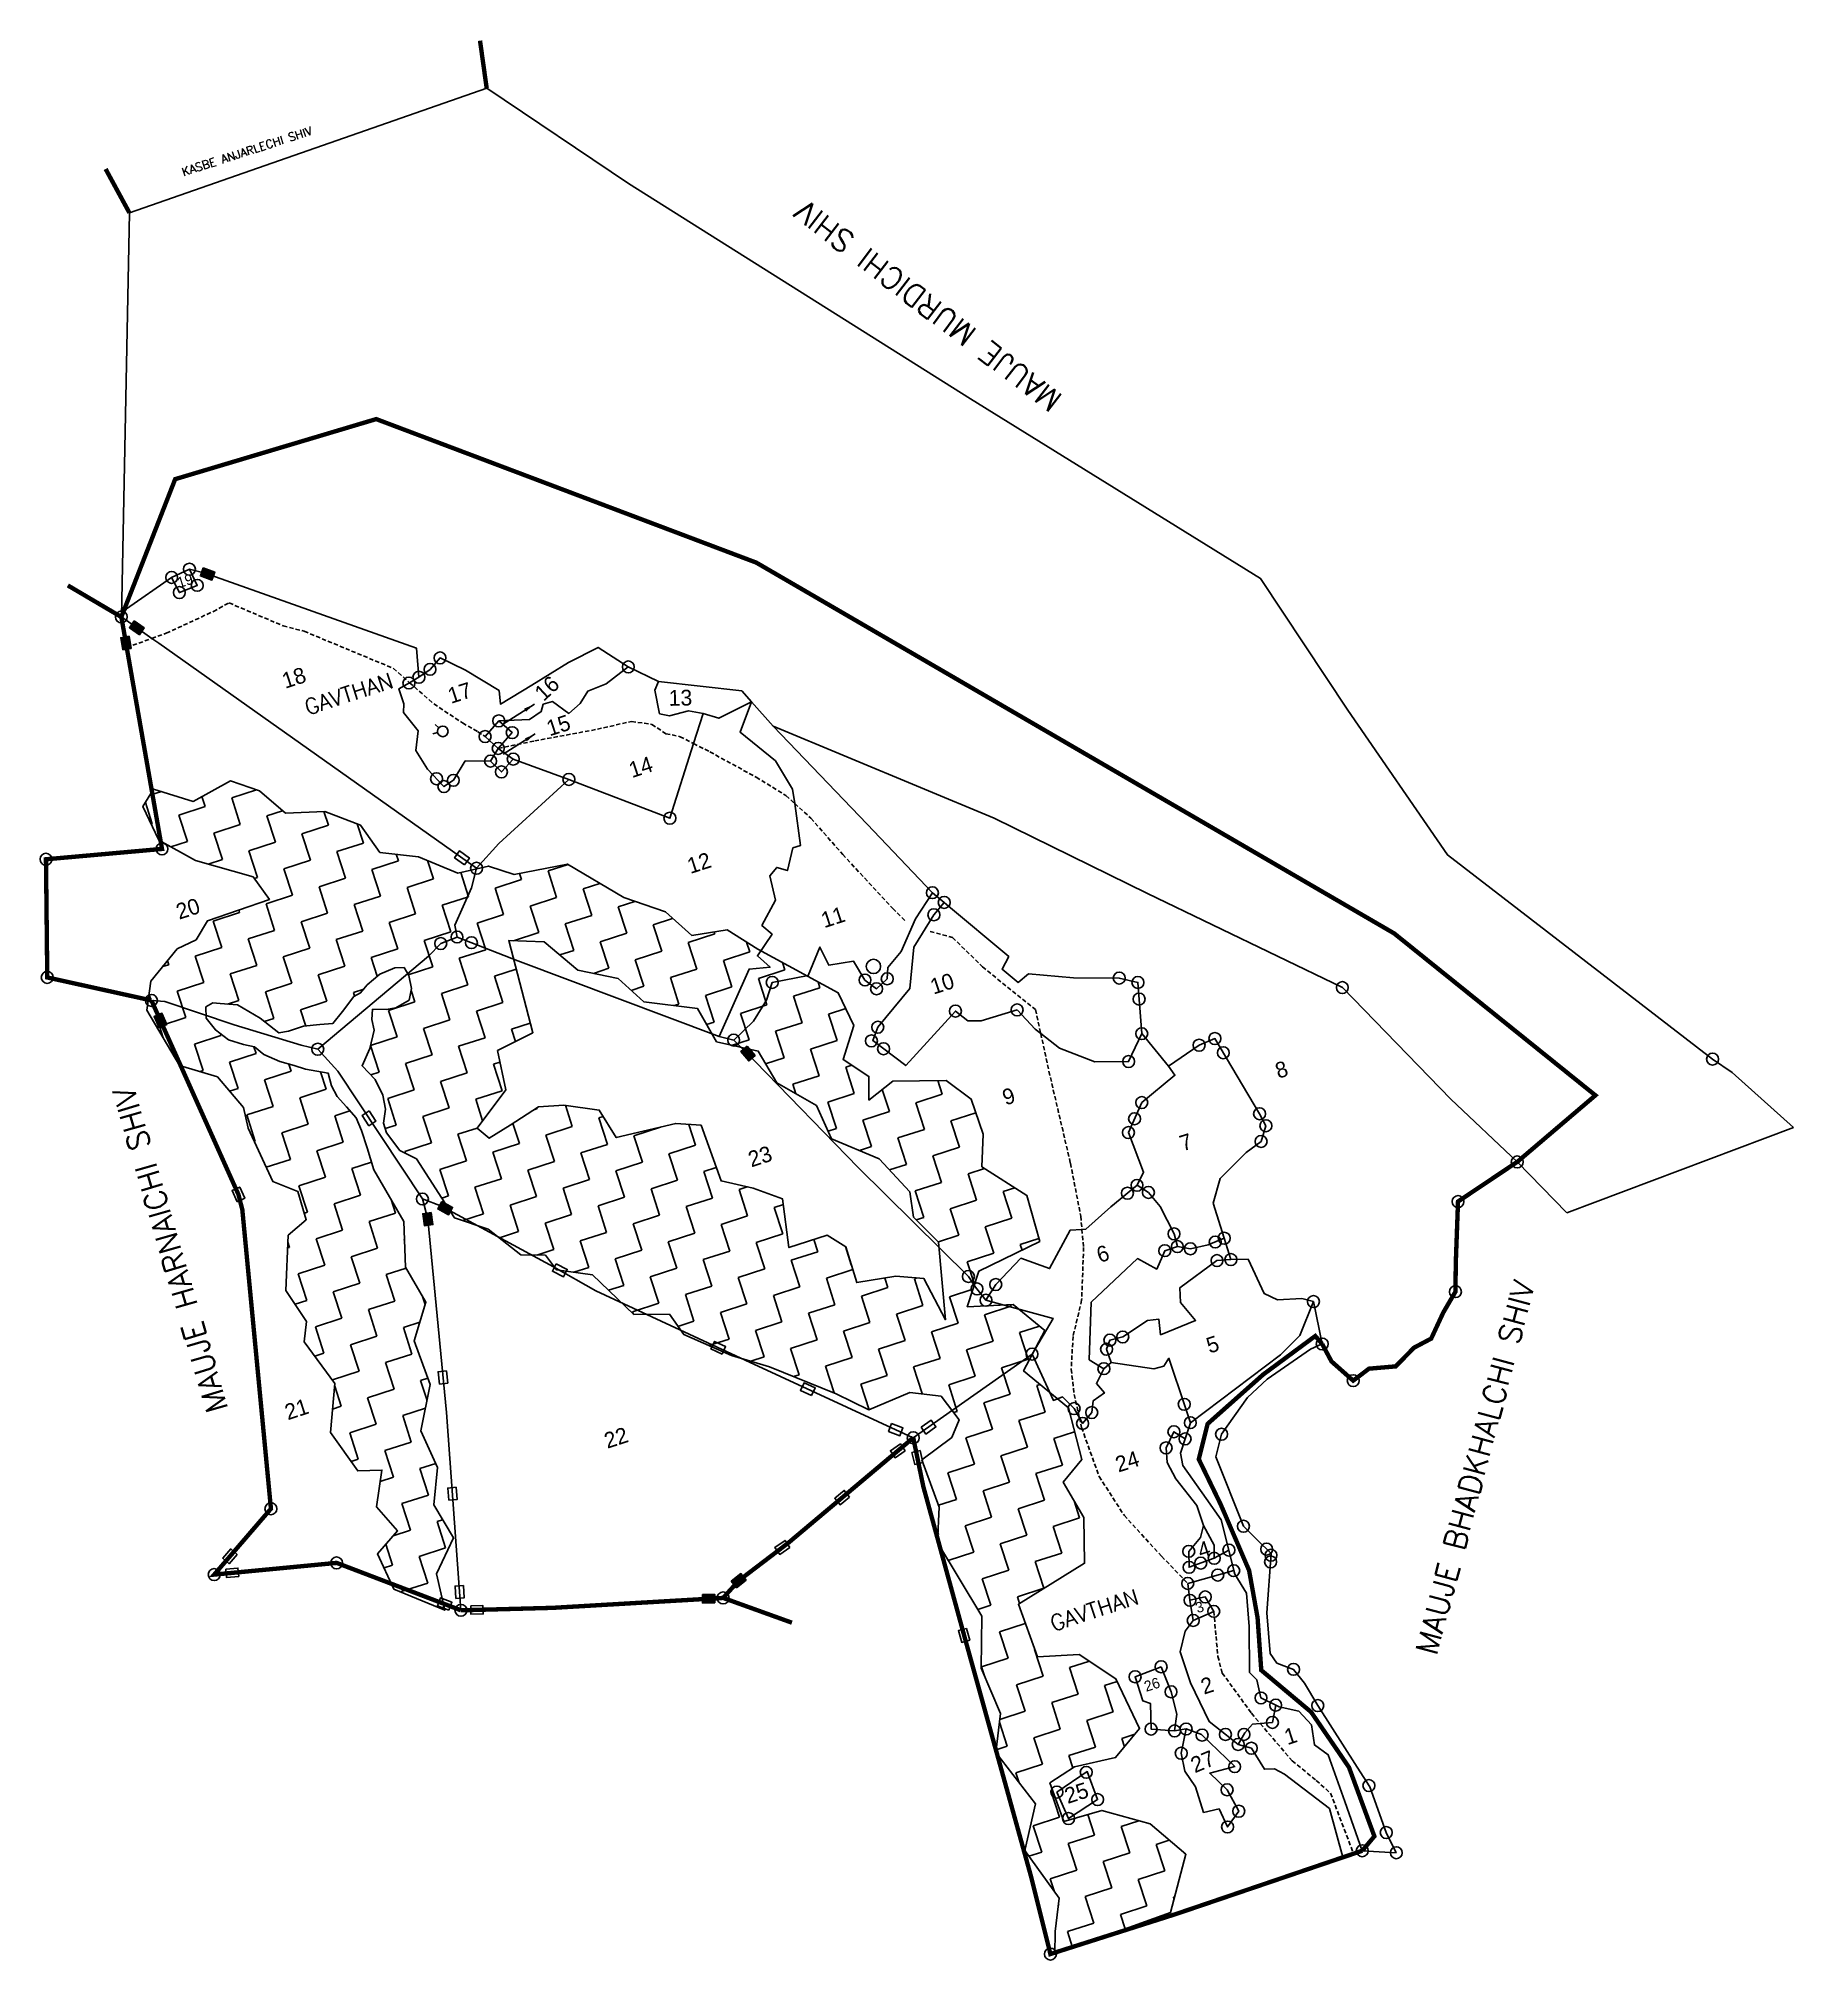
# Model space of a CAD drawing. Header units: metres. Extents: x 297825 to 299879, y 1972043 to 1974294.
import ezdxf

# ---------------------------------------------------------------- set-up
doc = ezdxf.new("R2010")
doc.units = ezdxf.units.M
for name, pattern in [('DASHDOT', [1, 0.5, -0.25, 0, -0.25]), ('DASHED', [0.75, 0.5, -0.25]), ('DIVIDE', [1.25, 0.5, -0.25, 0, -0.25, 0, -0.25])]:
    doc.linetypes.add(name, pattern=pattern)
for name, color, linetype in [('LINE_FOOTPATH', 1, 'DASHED'), ('OFF', 1, 'Continuous'), ('POLY_HATCH', 12, 'Continuous'), ('POLY_PARCEL', 6, 'Continuous'), ('POLY_WATER', 4, 'Continuous'), ('SYM_ARROW', 1, 'Continuous'), ('SYM_STONE', 1, 'Continuous'), ('SYM_WELL', 1, 'Continuous'), ('TEXT_MAPIN', 7, 'Continuous'), ('TEXT_MAPOUT', 7, 'Continuous'), ('TEXT_PARCEL', 7, 'Continuous'), ('V_BOUND_LINE', 7, 'Continuous'), ('V_BOUND_STREAM_LINE', 7, 'DASHDOT'), ('V_DIVIDE_LINE', 7, 'DIVIDE')]:
    doc.layers.add(name, color=color, linetype=linetype)
doc.styles.get("Standard").update_dxf_attribs({"font": 'simplex.shx'})
doc.styles.add('TEXT_MAP', font='')
doc.styles.get('TEXT_MAP').set_extended_font_data('Kruti Dev 050')
doc.dimstyles.get("Standard").update_dxf_attribs({"dimtxt": 0.18, "dimasz": 0.18, "dimexe": 0.18, "dimexo": 0.0625, "dimgap": 0.09, "dimtad": 0, "dimtih": 1, "dimtoh": 1, "dimdec": 4, "dimzin": 0, "dimdsep": 46, "dimtxsty": 'Standard', "dimcen": 0.09, "dimadec": 0, "dimazin": 0, "dimtfac": 1, "dimtdec": 4, "dimtofl": 0, "dimtmove": 0, "dimatfit": 3, "dimfxl": 1, "dimtolj": 1, "dimtzin": 0, "dimarcsym": 0})

msp = doc.modelspace()

# ---------------------------------------------------------------- texts
at = {"layer": 'TEXT_MAPIN', "ltscale": 10}
for p in [(298140.3, 1973501.5), (299013, 1972429.2)]:
    msp.add_text('GAVTHAN', height=18.47, rotation=17.9616, dxfattribs=at).set_placement(p)
at = {"layer": 'TEXT_MAPOUT', "ltscale": 10}
for s, height, rotation, p in [('KASBE ANJARLECHI SHIV', 9.75, 17.9616, (297994.8, 1974132.7)), ('MAUJE MURDICHI SHIV', 25.653, 142.5175, (299025.1, 1973875.3)), ('MAUJE HARNAICHI SHIV', 25.653, 106.318, (298047.1, 1972690.2)), ('MAUJE BHADKHALCHI SHIV', 25.653, 75.1435, (299461.3, 1972400.3))]:
    msp.add_text(s, height=height, rotation=rotation, dxfattribs=at).set_placement(p)
at = {"layer": 'TEXT_PARCEL', "style": 'TEXT_MAP'}
for s, height, rotation, p in [('19', 12.31, 17.9616, (297989.8, 1973650.5)), ('18', 18.47, 17.9616, (298113.9, 1973532.7)), ('17', 18.47, 17.9616, (298307.9, 1973515)), ('16', 18.47, 42.9629, (298416.4, 1973517.3)), ('13', 18.47, 1.2735, (298563, 1973512.7)), ('15', 18.47, 17.9616, (298423.4, 1973477)), ('14', 18.47, 17.9616, (298519.8, 1973428.2)), ('12', 18.47, 17.9616, (298588.1, 1973315.9)), ('20', 18.47, 17.9616, (297989.8, 1973262.4)), ('11', 18.47, 17.9616, (298744.8, 1973252.5)), ('10', 18.47, 17.9616, (298872.6, 1973174.7)), ('8', 18.5, 17.9616, (299276.3, 1973076.2)), ('9', 18.5, 17.9616, (298957, 1973044.9)), ('23', 18.47, 17.9616, (298659.4, 1972972.5)), ('7', 18.5, 17.9616, (299164.4, 1972991.2)), ('6', 18.5, 17.9616, (299067.2, 1972860.6)), ('5', 18.5, 17.9616, (299195.7, 1972754.5)), ('21', 18.47, 17.9616, (298117, 1972676.6)), ('22', 18.47, 17.9616, (298490.9, 1972643.2)), ('24', 18.47, 17.9616, (299089.2, 1972615.4)), ('3', 12.3, 17.9616, (299181.7, 1972450.7)), ('26', 12.31, 17.9616, (299121.6, 1972358.7)), ('2', 18.5, 17.9616, (299189.2, 1972355.4)), ('1', 18.5, 17.9616, (299286.9, 1972296.3)), ('27', 18.47, 22.7219, (299178.6, 1972263.4)), ('25', 18.47, 17.9616, (299029.8, 1972227.5))]:
    msp.add_text(s, height=height, rotation=rotation, dxfattribs=at).set_placement(p)
at = {"layer": 'TEXT_PARCEL', "ltscale": 10, "style": 'TEXT_MAP'}
msp.add_text('4', height=18.5, rotation=17.9616, dxfattribs=at).set_placement((299185.5, 1972514.5))

# ---------------------------------------------------------------- blocks, each defined once
blk = doc.blocks.new('STONE')
blk.add_circle((0, 0), 0.851)
blk = doc.blocks.new('STONESQUAREFILLED')
blk.add_hatch(color=256).paths.add_polyline_path([(0.7, -0.48), (0.7, 0.48), (-0.7, 0.48), (-0.7, -0.48)])
blk.add_lwpolyline([(-0.7, 0.48), (0.7, 0.48), (0.7, -0.48), (-0.7, -0.48)], close=True)
blk = doc.blocks.new('STONESQUARE')
blk.add_lwpolyline([(-0.7, 0.48), (0.7, 0.48), (0.7, -0.48), (-0.7, -0.48)], close=True)
blk = doc.blocks.new('MOTWELL')
for points in [[(-1.54, 2.96), (-0.8, 1.55)], [(1.54, 2.96), (0.8, 1.55)]]:
    blk.add_lwpolyline(points)
blk.add_circle((0, 0), 1.74)
blk = doc.blocks.new('PAKKAWELL')
blk.add_circle((0, 0), 1.81)
blk = doc.blocks.new('TEXTARROW')
blk.add_leader([(0.04, -0.01), (8.68, -0.01)], dimstyle='Standard', override={"dimtxt": 2.5, "dimasz": 2.5, "dimexe": 1.25, "dimexo": 0.625, "dimgap": 0.625, "dimtad": 1, "dimtih": 0, "dimtoh": 0, "dimzin": 8, "dimcen": 2.5, "dimtofl": 1})

# ---------------------------------------------------------------- hatches: boundary and pattern name
at = {"layer": 'POLY_HATCH'}
h = msp.add_hatch(dxfattribs=at)
h.set_pattern_fill('ZIGZAG', color=256, scale=10.261352, angle=17.9616, style=0)
h.set_pattern_definition([(17.9616, (298118.884, 1971611.678), (20.94503, 41.0389), [32.5798, -32.5798]), (107.9616, (298149.876, 1971621.724), (-41.0389, 20.94503), [32.5798, -32.5798])])
h.paths.add_polyline_path([(298473.4, 1972846.8), (298521.9, 1972800.5), (298563.5, 1972800.9), (298580.3, 1972776.9), (298636.4, 1972752.6), (298680.8, 1972739.2), (298758.9, 1972707.4), (298796.9, 1972688.7), (298845, 1972709.2), (298881.6, 1972704.7), (298902.7, 1972677.2), (298894, 1972656.4), (298859.1, 1972630.4), (298879.5, 1972575), (298877.4, 1972533.4), (298929.1, 1972447.3), (298928.3, 1972386.6), (298951.2, 1972333.6), (298945.7, 1972287.6), (298992.1, 1972227.6), (298979.6, 1972172.9), (299019.7, 1972117.2), (299015.2, 1972078.2), (299014.7, 1972051.9), (299150.1, 1972100.7), (299168.2, 1972168.6), (299126.4, 1972204.1), (299069.8, 1972220), (299025.4, 1972207.2), (299008.9, 1972252.1), (299037.7, 1972270.9), (299085.9, 1972281.8), (299113.8, 1972316), (299086.1, 1972374), (299043.3, 1972402.6), (298994.3, 1972399.8), (298972, 1972461.2), (299049.6, 1972509.2), (299048.6, 1972562.8), (299024.6, 1972604), (299046.2, 1972630.6), (299030.7, 1972691), (298978.2, 1972734.4), (299003, 1972781.6), (298966.1, 1972812.1), (298912.2, 1972809.4), (298925.6, 1972851.3), (298997, 1972885.9), (298981.9, 1972939.8), (298929.4, 1972973.4), (298930.9, 1973011.5), (298916.7, 1973052.6), (298887.7, 1973074.2), (298825, 1973073.5), (298797, 1973051.4), (298797, 1973079.1), (298766.9, 1973098.8), (298779.3, 1973138.7), (298761.2, 1973177), (298666.9, 1973228.1), (298631, 1973250.8), (298589.9, 1973244), (298558.9, 1973271.5), (298510.1, 1973288.4), (298444.3, 1973327.5), (298382, 1973315.4), (298351.8, 1973325.3), (298316.1, 1973317), (298269.8, 1973336.2), (298224.8, 1973341.3), (298202.2, 1973373.2), (298160.3, 1973389), (298114.3, 1973387.1), (298083.8, 1973413.2), (298049.7, 1973425), (298006, 1973401), (297959.7, 1973415.4), (297947.4, 1973395.1), (297966, 1973355.4), (298008.9, 1973331.7), (298076.3, 1973312.7), (298095.5, 1973286.3), (298022.8, 1973261.1), (298009.6, 1973238.8), (297987.6, 1973228.4), (297956.5, 1973190.6), (297952.1, 1973156.5), (297990.1, 1973092), (298034.5, 1973078.6), (298064.9, 1973042.8), (298070.4, 1973018.4), (298099.6, 1972956), (298128.8, 1972944.2), (298138.6, 1972911.4), (298117.5, 1972893.2), (298114.8, 1972828.6), (298138.8, 1972792.3), (298135.9, 1972768.4), (298172.1, 1972719.7), (298167, 1972662.5), (298198.8, 1972617.3), (298227.1, 1972618.3), (298220.6, 1972575.3), (298245.2, 1972547.4), (298222.1, 1972520.3), (298241.1, 1972479.1), (298300.7, 1972454.3), (298290.9, 1972496.9), (298310.7, 1972539.2), (298287.7, 1972577.5), (298292.2, 1972621.5), (298272.7, 1972664.1), (298283.7, 1972718.3), (298264.7, 1972769.4), (298278.6, 1972814.7), (298254.7, 1972855.9), (298252.9, 1972909.3), (298217.7, 1972969.8), (298209.8, 1972995.3), (298203.2, 1973015.9), (298196.9, 1973030.4), (298185.7, 1973043.3), (298174.6, 1973055.4), (298168.1, 1973068.2), (298164.2, 1973082.7), (298137.6, 1973087.4), (298124.3, 1973091.7), (298107.8, 1973096.6), (298088.7, 1973104.6), (298077.9, 1973113.6), (298065.2, 1973116.6), (298047.7, 1973121.9), (298032.2, 1973133.4), (298021.5, 1973147.2), (298021.1, 1973160.4), (298029, 1973165.3), (298037.9, 1973164.3), (298058, 1973162.9), (298084.4, 1973147.1), (298106.5, 1973129.9), (298117.6, 1973132), (298135.4, 1973137.7), (298154.3, 1973139.9), (298169.7, 1973141), (298180.9, 1973154.9), (298194.1, 1973172.5), (298202.2, 1973176.7), (298210, 1973186.3), (298224.8, 1973198.9), (298242.1, 1973206.1), (298253, 1973206.5), (298258.4, 1973197.3), (298261.8, 1973181.9), (298259.1, 1973168.4), (298243.2, 1973159.3), (298232, 1973157.3), (298216.2, 1973157.6), (298215.4, 1973145.6), (298217.9, 1973133.1), (298213, 1973111.8), (298203.8, 1973091.6), (298219.3, 1973075.4), (298228.3, 1973057.1), (298231.3, 1973040.8), (298228.8, 1973024.2), (298232.5, 1973012.9), (298248.1, 1972992.3), (298267.5, 1972982.6), (298311.9, 1972913.7), (298351.4, 1972900.4), (298389.8, 1972870.3), (298418.5, 1972869.9), (298431.4, 1972852.8)])
h.paths.add_polyline_path([(298624, 1972956.8), (298600.7, 1973021.9), (298571, 1973024.1), (298501.4, 1973007.5), (298481.4, 1973039.6), (298440.2, 1973045.5), (298410.5, 1973043.3), (298377.2, 1973022.1), (298352.6, 1973006.7), (298338.4, 1973018.4), (298372, 1973063.4), (298362.4, 1973109.3), (298403.8, 1973130.1), (298375.5, 1973238.1), (298416.8, 1973236.6), (298456.5, 1973203.5), (298503.5, 1973193.6), (298533.8, 1973166.3), (298596.5, 1973158.5), (298618.7, 1973119.7), (298667.5, 1973108.8), (298689.2, 1973071.4), (298735.7, 1973044.9), (298753.4, 1973006.2), (298809.2, 1972982.7), (298844.8, 1972943.9), (298849.3, 1972914.2), (298878.7, 1972885.2), (298886.7, 1972794.3), (298861.4, 1972842.5), (298828.6, 1972845.2), (298782.8, 1972837.7), (298770, 1972879.6), (298748.4, 1972893.3), (298703.5, 1972878.8), (298696.1, 1972935.7), (298661.6, 1972948.2)], flags=16)

# ---------------------------------------------------------------- linework, layer by layer
at = {"layer": 'LINE_FOOTPATH', "ltscale": 10}
for points in [[(297957.9, 1973591.7), (297974.6, 1973597.7), (298029.8, 1973623.3), (298048.2, 1973633.3), (298111.5, 1973606.5), (298136.2, 1973600), (298240.5, 1973556.6), (298259.5, 1973539.9)], [(297928.4, 1973581.1), (297957.9, 1973591.7)], [(298259.5, 1973539.9), (298287.9, 1973515), (298321.4, 1973492.8), (298339.5, 1973482.5), (298347.8, 1973476.9)], [(298363.3, 1973463), (298405.9, 1973471.7), (298479.3, 1973485.4), (298519.2, 1973494.6), (298543, 1973491), (298559.4, 1973480.2), (298576.1, 1973476.7), (298591.8, 1973468.7)], [(298591.8, 1973468.7), (298611, 1973458.9), (298665.2, 1973429.2), (298700, 1973407.8), (298710.2, 1973398.5)], [(298710.2, 1973398.5), (298729.2, 1973381.3), (298766.4, 1973338.8), (298824.9, 1973275.7), (298840.2, 1973260.4)], [(298868.8, 1973248.7), (298894.9, 1973241.8), (298930.2, 1973207.2), (298992.1, 1973157.3), (298998.2, 1973129.3)], [(298998.2, 1973129.3), (299007.8, 1973085.2), (299033, 1972977.4), (299045, 1972915.5), (299046.4, 1972900)], [(299046.4, 1972900), (299048.4, 1972879), (299046.1, 1972817.2), (299036, 1972774.8), (299033.9, 1972736.5), (299037.4, 1972706.9), (299043.5, 1972679.4)], [(299043.5, 1972679.4), (299046, 1972668), (299066.5, 1972610.9), (299095.8, 1972565.4), (299139.7, 1972517.4), (299170.3, 1972485.7)], [(299200.7, 1972453), (299203.4, 1972423.7), (299205.6, 1972400.1), (299210.7, 1972380.8), (299244.9, 1972333.7), (299255.2, 1972321.6)], [(299255.2, 1972321.6), (299292.5, 1972278), (299320.6, 1972255.1), (299337.4, 1972240), (299364.3, 1972169.3)]]:
    msp.add_lwpolyline(points, dxfattribs=at)
at = {"layer": 'OFF'}
for points in [[(297922.1, 1973616.8), (297931.5, 1974089.9)], [(299614.1, 1972919.5), (299879.3, 1973019.1)], [(299327.6, 1972765.9), (299317.4, 1972815.5)], [(299414.4, 1972170.5), (299374.5, 1972172.8)]]:
    msp.add_lwpolyline(points, dxfattribs=at)
at = {"layer": 'OFF', "ltscale": 10}
for points in [[(298380.8, 1973450.4), (298445.9, 1973426.7)], [(298622, 1973125.9), (298638.8, 1973121.5)]]:
    msp.add_lwpolyline(points, dxfattribs=at)
at = {"layer": 'POLY_HATCH'}
for points in [[(298217.7, 1972969.8), (298252.9, 1972909.3), (298254.7, 1972855.9), (298278.6, 1972814.7), (298264.7, 1972769.4), (298283.7, 1972718.3), (298272.7, 1972664.1), (298292.2, 1972621.5), (298287.7, 1972577.5), (298310.7, 1972539.2), (298290.9, 1972496.9), (298300.7, 1972454.3), (298241.1, 1972479.1), (298222.1, 1972520.3), (298245.2, 1972547.4), (298220.6, 1972575.3), (298227.1, 1972618.3), (298198.8, 1972617.3), (298167, 1972662.5), (298172.1, 1972719.7), (298135.9, 1972768.4), (298138.8, 1972792.3), (298114.8, 1972828.6), (298117.5, 1972893.2), (298138.6, 1972911.4), (298128.8, 1972944.2), (298099.6, 1972956), (298070.4, 1973018.4), (298064.9, 1973042.8), (298034.5, 1973078.6), (297990.1, 1973092), (297952.1, 1973156.5), (297956.5, 1973190.6), (297987.6, 1973228.4), (298009.6, 1973238.8), (298022.8, 1973261.1), (298095.5, 1973286.3), (298076.3, 1973312.7), (298008.9, 1973331.7), (297966, 1973355.4), (297947.4, 1973395.1), (297959.7, 1973415.4), (298006, 1973401), (298049.7, 1973425), (298083.8, 1973413.2), (298114.3, 1973387.1), (298160.3, 1973389), (298202.2, 1973373.2), (298224.8, 1973341.3), (298269.8, 1973336.2), (298316.1, 1973317), (298351.8, 1973325.3), (298382, 1973315.4), (298444.3, 1973327.5), (298510.1, 1973288.4), (298558.9, 1973271.5), (298589.9, 1973244), (298631, 1973250.8), (298666.9, 1973228.1), (298761.2, 1973177), (298779.3, 1973138.7), (298766.9, 1973098.8), (298797, 1973079.1), (298797, 1973051.4), (298825, 1973073.5), (298887.7, 1973074.2), (298916.7, 1973052.6), (298930.9, 1973011.5), (298929.4, 1972973.4), (298981.9, 1972939.8), (298997, 1972885.9), (298925.6, 1972851.3), (298912.2, 1972809.4), (298966.1, 1972812.1), (299003, 1972781.6), (298978.2, 1972734.4), (299030.7, 1972691), (299046.2, 1972630.6), (299024.6, 1972604), (299048.6, 1972562.8), (299049.6, 1972509.2), (298972, 1972461.2), (298994.3, 1972399.8), (299043.3, 1972402.6), (299086.1, 1972374), (299113.8, 1972316), (299085.9, 1972281.8), (299037.7, 1972270.9), (299008.9, 1972252.1), (299025.4, 1972207.2), (299069.8, 1972220), (299126.4, 1972204.1), (299168.2, 1972168.6), (299150.1, 1972100.7), (299014.7, 1972051.9), (299015.2, 1972078.2), (299019.7, 1972117.2), (298979.6, 1972172.9), (298992.1, 1972227.6), (298945.7, 1972287.6), (298951.2, 1972333.6), (298928.3, 1972386.6), (298929.1, 1972447.3), (298877.4, 1972533.4), (298879.5, 1972575), (298859.1, 1972630.4), (298894, 1972656.4), (298902.7, 1972677.2), (298881.6, 1972704.7), (298845, 1972709.2), (298796.9, 1972688.7), (298758.9, 1972707.4), (298680.8, 1972739.2), (298636.4, 1972752.6), (298580.3, 1972776.9), (298563.5, 1972800.9), (298521.9, 1972800.5), (298473.4, 1972846.8), (298431.4, 1972852.8), (298418.5, 1972869.9), (298389.8, 1972870.3), (298351.4, 1972900.4), (298311.9, 1972913.7), (298267.5, 1972982.6), (298248.1, 1972992.3)], [(298228.8, 1973024.2), (298231.3, 1973040.8), (298228.3, 1973057.1), (298219.3, 1973075.4), (298203.8, 1973091.6), (298213, 1973111.8), (298217.9, 1973133.1), (298215.4, 1973145.6), (298216.2, 1973157.6), (298232, 1973157.3), (298243.2, 1973159.3), (298259.1, 1973168.4), (298261.8, 1973181.9), (298258.4, 1973197.3), (298253, 1973206.5), (298242.1, 1973206.1), (298224.8, 1973198.9), (298210, 1973186.3), (298202.2, 1973176.7), (298194.1, 1973172.5), (298180.9, 1973154.9), (298169.7, 1973141), (298154.3, 1973139.9), (298135.4, 1973137.7), (298117.6, 1973132), (298106.5, 1973129.9), (298084.4, 1973147.1), (298058, 1973162.9), (298037.9, 1973164.3), (298029, 1973165.3), (298021.1, 1973160.4), (298021.5, 1973147.2), (298032.2, 1973133.4), (298047.7, 1973121.9), (298065.2, 1973116.6), (298077.9, 1973113.6), (298088.7, 1973104.6), (298107.8, 1973096.6), (298124.3, 1973091.7), (298137.6, 1973087.4), (298164.2, 1973082.7), (298168.1, 1973068.2), (298174.6, 1973055.4), (298185.7, 1973043.3), (298196.9, 1973030.4), (298203.2, 1973015.9), (298209.8, 1972995.3), (298217.7, 1972969.8)], [(298228.8, 1973024.2), (298232.5, 1973012.9), (298248.1, 1972992.3)]]:
    msp.add_lwpolyline(points, dxfattribs=at)
msp.add_lwpolyline([(298377.2, 1973022.1), (298352.6, 1973006.7), (298338.4, 1973018.4), (298372, 1973063.4), (298362.4, 1973109.3), (298403.8, 1973130.1), (298375.5, 1973238.1), (298416.8, 1973236.6), (298456.5, 1973203.5), (298503.5, 1973193.6), (298533.8, 1973166.3), (298596.5, 1973158.5), (298618.7, 1973119.7), (298667.5, 1973108.8), (298689.2, 1973071.4), (298735.7, 1973044.9), (298753.4, 1973006.2), (298809.2, 1972982.7), (298844.8, 1972943.9), (298849.3, 1972914.2), (298878.7, 1972885.2), (298886.7, 1972794.3), (298861.4, 1972842.5), (298828.6, 1972845.2), (298782.8, 1972837.7), (298770, 1972879.6), (298748.4, 1972893.3), (298703.5, 1972878.8), (298696.1, 1972935.7), (298661.6, 1972948.2), (298624, 1972956.8), (298600.7, 1973021.9), (298571, 1973024.1), (298501.4, 1973007.5), (298481.4, 1973039.6), (298440.2, 1973045.5), (298410.5, 1973043.3)], close=True, dxfattribs=at)
at = {"layer": 'POLY_PARCEL'}
for points in [[(297981, 1973663.1), (297990, 1973645.4), (298010.9, 1973653.8), (298001.8, 1973672.7)], [(297922.1, 1973616.8), (297957.9, 1973591.7)], [(297957.9, 1973591.7), (297966.1, 1973586), (298244.3, 1973389.2), (298337.8, 1973322.7)], [(298515.5, 1973558.3), (298489.5, 1973538.5), (298468.1, 1973530), (298459, 1973515.5), (298445.7, 1973503.9), (298426.8, 1973517.7), (298416, 1973514.7), (298413.3, 1973506), (298399.8, 1973496.9), (298363.9, 1973495.2)], [(298259.5, 1973539.9), (298246.9, 1973532.7), (298252.6, 1973515.1), (298252.5, 1973505.1), (298269.5, 1973483.4), (298266.7, 1973460.5), (298280.3, 1973438.7), (298299.7, 1973418.3), (298310.7, 1973425.6), (298324.6, 1973448.4), (298354.3, 1973448.1)], [(298270.4, 1973546.3), (298259.5, 1973539.9)], [(298550.9, 1973541.1), (298546.7, 1973531.2), (298552, 1973503.6), (298563.5, 1973501.1), (298586.1, 1973506.8), (298603, 1973503.9)], [(298603, 1973503.9), (298621.3, 1973498.3), (298659.7, 1973517.6)], [(298710.2, 1973398.5), (298707.8, 1973415.1), (298687.7, 1973448.4), (298646.3, 1973481.9), (298659.7, 1973517.6)], [(298347.8, 1973476.9), (298363.9, 1973495.2)], [(298363.9, 1973495.2), (298379.6, 1973481.4), (298363.3, 1973463)], [(298591.8, 1973468.7), (298603, 1973503.9)], [(298871.4, 1973294.1), (298795, 1973374.4), (298685, 1973489.1)], [(298363.3, 1973463), (298347.8, 1973476.9)], [(298445.9, 1973426.7), (298564.1, 1973381.3), (298591.8, 1973468.7)], [(298363.3, 1973463), (298354.3, 1973448.1)], [(298354.3, 1973448.1), (298367, 1973435.4), (298380.8, 1973450.4)], [(298380.8, 1973450.4), (298363.3, 1973463)], [(298337.8, 1973322.7), (298364, 1973351.7), (298445.9, 1973426.7)], [(298622, 1973125.9), (298656.8, 1973204.7), (298681.5, 1973206.9), (298666.6, 1973220), (298683.8, 1973245.5), (298671.8, 1973255.7), (298687.6, 1973285.3), (298681.2, 1973314), (298689.3, 1973323.7), (298701.7, 1973320), (298708.2, 1973346.5), (298717.2, 1973349.4), (298710.2, 1973398.5)], [(298337.8, 1973322.7), (298332, 1973299.8), (298312.4, 1973256.1), (298315, 1973242.2)], [(298871.4, 1973294.1), (298851.6, 1973263.5), (298834.8, 1973225.1), (298819.3, 1973206.5), (298818.6, 1973193.3), (298806.1, 1973181.6), (298792.5, 1973191.9), (298779.2, 1973213.9), (298750.1, 1973209.4), (298739.8, 1973230.4), (298725.9, 1973197.2), (298683.9, 1973189.1), (298677.4, 1973168.2), (298662, 1973143.7), (298638.8, 1973121.5)], [(298885.2, 1973282.7), (298871.4, 1973294.1)], [(298970.6, 1973156.9), (298928.4, 1973144), (298912.9, 1973144.3), (298898.4, 1973155.5), (298840.3, 1973091.8), (298801.5, 1973121.1), (298807.4, 1973136.6), (298845, 1973181.8), (298849.6, 1973230.5), (298873.1, 1973268.2), (298885.2, 1973282.7)], [(299116.4, 1973129.1), (299112, 1973189), (299090.1, 1973194.2), (299036.5, 1973194.4), (298983.8, 1973199.2), (298971.6, 1973189.1), (298953, 1973204.5), (298960.8, 1973219.4), (298888, 1973280.4), (298885.2, 1973282.7)], [(298315, 1973242.2), (298295.9, 1973234.6), (298281.6, 1973219.7), (298152, 1973110.9)], [(298315, 1973242.2), (298386, 1973214.5), (298622, 1973125.9)], [(298152, 1973110.9), (298132.6, 1973115.5), (298054.3, 1973139.4), (297973.1, 1973166.8), (297957.3, 1973168)], [(298970.6, 1973156.9), (298991.7, 1973134.3), (298998.2, 1973129.3)], [(298998.2, 1973129.3), (299020.3, 1973112.2), (299061.5, 1973096), (299101.1, 1973096.5), (299116.4, 1973129.1)], [(299116.4, 1973129.1), (299147.9, 1973091.1)], [(298152, 1973110.9), (298175.3, 1973085.4), (298274.5, 1972935.6)], [(298638.8, 1973121.5), (298663.8, 1973096.6), (298784.6, 1972972.3), (298913.5, 1972844.9), (298922, 1972832.3), (298934.1, 1972817.1)], [(299147.9, 1973091.1), (299183.6, 1973115.6), (299202, 1973123.4), (299254.4, 1973035.4), (299261.7, 1973021.3), (299256.1, 1973002.9), (299238.7, 1972990.2), (299208.2, 1972959.7), (299200.2, 1972930.6), (299212.9, 1972889.7)], [(299110.9, 1972951.6), (299118.6, 1972967.1), (299100.9, 1973013.3), (299116.4, 1973048.4), (299155.3, 1973080.4), (299147.9, 1973091.1)], [(299046.4, 1972900), (299050.8, 1972900.3), (299080.4, 1972926.4), (299110.9, 1972951.6)], [(299110.9, 1972951.6), (299124.2, 1972943.3), (299137.8, 1972926.7), (299154.2, 1972894.8), (299158.1, 1972879.9)], [(298274.5, 1972935.6), (298296.7, 1972927.3), (298428.1, 1972856.2), (298477.5, 1972828.2), (298652.2, 1972746.9), (298849, 1972656.1)], [(298274.5, 1972935.6), (298280.8, 1972912), (298302.6, 1972685.6), (298319.6, 1972454.2)], [(298934.1, 1972817.1), (298945.5, 1972835.5), (298974.8, 1972866.2), (299008.5, 1972854.2), (299032.6, 1972899.1), (299046.4, 1972900)], [(299158.1, 1972879.9), (299173.4, 1972877.3), (299194.3, 1972881.8), (299212.9, 1972889.7)], [(299212.9, 1972889.7), (299220.7, 1972864.7)], [(299158.1, 1972879.9), (299143.4, 1972875.1), (299133.9, 1972853.6), (299111.6, 1972865.9), (299057.1, 1972814.8), (299054.8, 1972747.5), (299072.1, 1972737)], [(299220.7, 1972864.7), (299204.5, 1972863.5), (299161.1, 1972831.8), (299161.7, 1972814.3), (299179.4, 1972793.5), (299138.5, 1972776.7), (299136.5, 1972794.9), (299123.1, 1972793.5), (299094.2, 1972774.1), (299079.2, 1972770.4), (299075.3, 1972759.7), (299080.6, 1972744.3)], [(299220.7, 1972864.7), (299240.8, 1972865.3), (299259.6, 1972824.8), (299275.2, 1972817.5), (299303.9, 1972819.1), (299317.4, 1972815.5)], [(298988, 1972754), (299012.6, 1972795.9), (298934.1, 1972817.1)], [(298849, 1972656.1), (298909.3, 1972698.7), (298988, 1972754)], [(299043.5, 1972679.4), (299037.2, 1972690.3), (299023.6, 1972703.9), (299013.1, 1972699.8), (298988, 1972754)], [(299080.6, 1972744.3), (299130.5, 1972736.9), (299142.1, 1972740.1), (299148.3, 1972749.2), (299167.1, 1972692.2), (299173.3, 1972673.8)], [(299072.1, 1972737), (299063.3, 1972719.5), (299072.7, 1972708.6), (299059.7, 1972699.5), (299057.9, 1972685.7), (299047.2, 1972672.9), (299043.5, 1972679.4)], [(299072.1, 1972737), (299080.6, 1972744.3)], [(299167.1, 1972654.8), (299154.1, 1972663.2), (299144.9, 1972644.3), (299146, 1972627), (299156.4, 1972607.9), (299180.9, 1972577), (299188.7, 1972553.6)], [(299188.7, 1972553.6), (299185.3, 1972539.5), (299171.4, 1972523.2), (299171.9, 1972504.5), (299201.2, 1972515.1)], [(299201.2, 1972515.1), (299201.2, 1972530.5), (299188.7, 1972553.6)], [(299201.2, 1972515.1), (299218.4, 1972524.7)], [(299224.1, 1972500.6), (299170.3, 1972485.7)], [(299170.3, 1972485.7), (299172.9, 1972465.9)], [(299172.9, 1972465.9), (299190.8, 1972469.9), (299200.7, 1972453)], [(299176.7, 1972442.3), (299172.9, 1972465.9)], [(299200.7, 1972453), (299176.7, 1972442.3)], [(299176.7, 1972442.3), (299167.2, 1972429.8), (299161.2, 1972405.5), (299173.5, 1972369.3), (299195.3, 1972323.9), (299215.5, 1972308.1), (299229.3, 1972297.2)], [(299139.1, 1972388.1), (299108.7, 1972376.4), (299117.8, 1972348.1), (299126.8, 1972345.1), (299127.3, 1972315.2), (299154.9, 1972313)], [(299154.9, 1972313), (299157.6, 1972332.7), (299150.7, 1972358.8), (299139.1, 1972388.1)], [(299255.2, 1972321.6), (299269.4, 1972323), (299273.2, 1972343.2)], [(299229.3, 1972297.2), (299237.1, 1972310.7), (299246.2, 1972320.8), (299255.2, 1972321.6)], [(299168.4, 1972315.3), (299154.9, 1972313)], [(299229.3, 1972297.2), (299244.7, 1972292.8), (299260, 1972268.2), (299272, 1972268.6), (299283.7, 1972262.4), (299336.3, 1972222.2), (299351.8, 1972165.1)]]:
    msp.add_lwpolyline(points, dxfattribs=at)
for points in [[(299168.4, 1972315.3), (299186.5, 1972308.8), (299225.2, 1972271.2), (299196.1, 1972263.5), (299216.3, 1972244.1), (299230, 1972219.1), (299216.8, 1972200.6), (299207, 1972221.7), (299188.8, 1972217.6), (299179.5, 1972247.5), (299166.8, 1972265.8), (299162.6, 1972286.9)], [(299017.1, 1972241.5), (299030.7, 1972210.5), (299064.8, 1972232.7), (299052.7, 1972265.4)]]:
    msp.add_lwpolyline(points, close=True, dxfattribs=at)
at = {"layer": 'POLY_WATER'}
for points in [[(297931.5, 1974089.9), (298349.7, 1974235.7), (298515.6, 1974124.3), (298916.1, 1973872.2), (299255.5, 1973662), (299357.6, 1973507.6), (299474.2, 1973338.4), (299784.6, 1973099.3), (299807.4, 1973083.8), (299879.3, 1973019.1)], [(297981, 1973663.1), (298001.8, 1973672.7)], [(298001.8, 1973672.7), (298020.4, 1973668), (298267.6, 1973580.2), (298270.4, 1973546.3)], [(297922.1, 1973616.8), (297928.3, 1973626.3), (297981, 1973663.1)], [(298270.4, 1973546.3), (298283.4, 1973555.5), (298295.1, 1973568.9), (298325.1, 1973554.4), (298364.3, 1973530.6), (298365.8, 1973514.8), (298402.7, 1973536.9), (298445.5, 1973563.7), (298480.1, 1973581.1), (298515.5, 1973558.3)], [(298515.5, 1973558.3), (298550.9, 1973541.1)], [(298550.9, 1973541.1), (298648.2, 1973530.5), (298659.7, 1973517.6)], [(298659.7, 1973517.6), (298685, 1973489.1)], [(299555.9, 1972979), (299478.2, 1973052.6), (299351.2, 1973183), (299123.2, 1973293.2), (298943.6, 1973381.4), (298685, 1973489.1)], [(299614.1, 1972919.5), (299555.9, 1972979)], [(299173.3, 1972673.8), (299278.7, 1972753.1), (299301.6, 1972776), (299317.4, 1972815.5)], [(299327.6, 1972765.9), (299314.1, 1972759.8), (299263.1, 1972724.8), (299240.1, 1972703.2), (299209.9, 1972660.3), (299203.1, 1972634), (299235.5, 1972552.6), (299251.6, 1972536.7), (299267.9, 1972520.5), (299262.8, 1972451.4), (299266.6, 1972403.7), (299274.7, 1972392.5), (299294.1, 1972385.1), (299306.9, 1972369), (299322.5, 1972342.7), (299368.7, 1972270.5), (299383.2, 1972247.7), (299402.6, 1972194.1), (299414.4, 1972170.5)], [(299167.1, 1972654.8), (299173.3, 1972673.8)], [(299218.4, 1972524.7), (299209.3, 1972560), (299192, 1972584.9), (299164.6, 1972623.7), (299161.8, 1972638.2), (299167.1, 1972654.8)], [(299224.1, 1972500.6), (299218.4, 1972524.7)], [(299273.2, 1972343.2), (299256, 1972351.6), (299251, 1972372.8), (299242.4, 1972381.6), (299242, 1972435.2), (299239, 1972474.2), (299225.2, 1972496.4), (299224.1, 1972500.6)], [(299374.5, 1972172.8), (299354.3, 1972230.6), (299334.5, 1972285.1), (299318.5, 1972296.7), (299315, 1972320.1), (299300.1, 1972336.3), (299277.2, 1972341.3), (299273.2, 1972343.2)]]:
    msp.add_lwpolyline(points, dxfattribs=at)
at = {"layer": 'V_BOUND_LINE', "const_width": 5.13}
for points in [[(297922.1, 1973616.8), (297928.4, 1973581.1)], [(297928.4, 1973581.1), (297969.7, 1973345.3), (297833.9, 1973333.2), (297835.4, 1973194.9), (297957.3, 1973168)], [(297957.3, 1973168), (298059.1, 1972941), (298063.7, 1972923.1), (298097.2, 1972573.1), (298030.8, 1972496), (298174.1, 1972509.7), (298319.6, 1972454.2)], [(299327.6, 1972765.9), (299338.5, 1972745.5), (299363.9, 1972723), (299382.4, 1972737), (299413.7, 1972739.7), (299435, 1972761.5), (299455.2, 1972772.2), (299469.4, 1972802.8), (299483.6, 1972827.1), (299484, 1972861.2), (299486.6, 1972932.6), (299555.9, 1972979)], [(298319.6, 1972454.2), (298427.3, 1972457.1), (298626.5, 1972468.7), (298644.7, 1972488.9), (298702.5, 1972532.9), (298849, 1972656.1)], [(298849, 1972656.1), (298860.7, 1972599.3), (298909.2, 1972422.4), (298987.2, 1972141.4), (299009.5, 1972051.9), (299157.6, 1972099.1), (299351.8, 1972165.1)], [(299351.8, 1972165.1), (299364.3, 1972169.3)], [(299364.3, 1972169.3), (299374.5, 1972172.8)]]:
    msp.add_lwpolyline(points, dxfattribs=at)
at = {"layer": 'V_BOUND_STREAM_LINE', "ltscale": 10, "const_width": 5.13}
for points in [[(299555.9, 1972979), (299647.4, 1973056.9), (299411.9, 1973246.4), (298665.3, 1973680.4), (298220.4, 1973848.4), (297985.1, 1973778.1), (297922.1, 1973616.8)], [(299327.6, 1972765.9), (299319.5, 1972775.2), (299258.5, 1972730.1), (299193.5, 1972672.4), (299183.2, 1972631), (299208.8, 1972578.2), (299242.1, 1972500.8), (299252, 1972445.5), (299256.3, 1972384.1), (299314.7, 1972335.1), (299359, 1972270.4), (299388.7, 1972189.7), (299374.5, 1972172.8)]]:
    msp.add_lwpolyline(points, dxfattribs=at)
at = {"layer": 'V_DIVIDE_LINE', "ltscale": 10, "const_width": 5.13}
for points in [[(298349.7, 1974235.7), (298341.9, 1974291.3)], [(297931.5, 1974089.9), (297903.7, 1974141.1)], [(297922.1, 1973616.8), (297859.5, 1973653.7)], [(298626.5, 1972468.7), (298707, 1972439.7)]]:
    msp.add_lwpolyline(points, dxfattribs=at)

# ---------------------------------------------------------------- block references
at = {"layer": 'SYM_ARROW', "xscale": 5.130676103393364, "yscale": 5.130676103393364, "zscale": 5.130676103393364, "rotation": 212.3163804232415}
for p in [(298405.7, 1973514.7), (298406.6, 1973479.9)]:
    msp.add_blockref('TEXTARROW', p, dxfattribs=at)
at = {"layer": 'SYM_STONE'}
for name, p, xscale, yscale, zscale, rotation in [('STONE', (297981, 1973663.1), 8.209081765429383, 8.209081765429383, 8.209081765429383, 17.96158719682625), ('STONE', (298001.8, 1973672.7), 8.209081765429383, 8.209081765429383, 8.209081765429383, 17.96158719682625), ('STONESQUAREFILLED', (298023, 1973667.1), 10.26135220678673, 10.26135220678673, 10.26135220678673, 340.4340003889972), ('STONE', (297990, 1973645.4), 8.209081765429383, 8.209081765429383, 8.209081765429383, 17.96158719682625), ('STONE', (298010.9, 1973653.8), 8.209081765429383, 8.209081765429383, 8.209081765429383, 17.96158719682625), ('STONE', (297922.1, 1973616.8), 8.209081765429383, 8.209081765429383, 8.209081765429383, 17.96158719682625), ('STONESQUAREFILLED', (297940.2, 1973604.1), 10.26135220678673, 10.26135220678673, 10.26135220678673, 324.9655531482407), ('STONESQUAREFILLED', (297927.5, 1973586.3), 10.26135220678673, 10.26135220678673, 10.26135220678673, 279.9435182246761), ('STONE', (298515.5, 1973558.3), 8.209081765429383, 8.209081765429383, 8.209081765429383, 17.96158719682625), ('STONE', (298445.9, 1973426.7), 8.209081765429383, 8.209081765429383, 8.209081765429383, 17.96158719682625), ('STONE', (298564.1, 1973381.3), 8.209081765429383, 8.209081765429383, 8.209081765429383, 17.96158719682625), ('STONE', (297969.7, 1973345.3), 8.209081765429383, 8.209081765429383, 8.209081765429383, 17.96158719682625), ('STONE', (297833.9, 1973333.2), 8.209081765429383, 8.209081765429383, 8.209081765429383, 17.96158719682625), ('STONE', (298871.4, 1973294.1), 8.209081765429383, 8.209081765429383, 8.209081765429383, 17.96158719682625), ('STONE', (298885.2, 1973282.7), 8.209081765429383, 8.209081765429383, 8.209081765429383, 17.96158719682625), ('STONE', (298873.1, 1973268.2), 8.209081765429383, 8.209081765429383, 8.209081765429383, 17.96158719682625), ('STONE', (297835.4, 1973194.9), 8.209081765429383, 8.209081765429383, 8.209081765429383, 17.96158719682625), ('STONE', (299090.1, 1973194.2), 8.209081765429383, 8.209081765429383, 8.209081765429383, 17.96158719682625), ('STONE', (299112, 1973189), 8.209081765429383, 8.209081765429383, 8.209081765429383, 17.96158719682625), ('STONE', (297957.3, 1973168), 8.209081765429383, 8.209081765429383, 8.209081765429383, 17.96158719682625), ('STONE', (299113.4, 1973169.6), 8.209081765429383, 8.209081765429383, 8.209081765429383, 17.96158719682625), ('STONE', (299351.2, 1973183), 8.209081765429383, 8.209081765429383, 8.209081765429383, 17.96158719682625), ('STONESQUAREFILLED', (297967.9, 1973144.4), 10.26135220678673, 10.26135220678673, 10.26135220678673, 113.5639107750332), ('STONE', (298970.6, 1973156.9), 8.209081765429383, 8.209081765429383, 8.209081765429383, 17.96158719682625), ('STONE', (299116.4, 1973129.1), 8.209081765429383, 8.209081765429383, 8.209081765429383, 17.96158719682625), ('STONE', (299202, 1973123.4), 8.209081765429383, 8.209081765429383, 8.209081765429383, 17.96158719682625), ('STONE', (298152, 1973110.9), 8.209081765429383, 8.209081765429383, 8.209081765429383, 17.96158719682625), ('STONESQUAREFILLED', (298655.5, 1973105.9), 10.26135220678673, 10.26135220678673, 10.26135220678673, 310.9850867769881), ('STONE', (299101.1, 1973096.5), 8.209081765429383, 8.209081765429383, 8.209081765429383, 17.96158719682625), ('STONE', (299183.6, 1973115.6), 8.209081765429383, 8.209081765429383, 8.209081765429383, 17.96158719682625), ('STONE', (299211.9, 1973106.8), 8.209081765429383, 8.209081765429383, 8.209081765429383, 17.96158719682625), ('STONE', (299784.6, 1973099.3), 8.209081765429383, 8.209081765429383, 8.209081765429383, 17.96158719682625), ('STONESQUARE', (298212, 1973030), 10.26135220678673, 10.26135220678673, 10.26135220678673, 303.5200334358008), ('STONE', (299108.1, 1973029.5), 8.209081765429383, 8.209081765429383, 8.209081765429383, 17.96158719682625), ('STONE', (299116.4, 1973048.4), 8.209081765429383, 8.209081765429383, 8.209081765429383, 17.96158719682625), ('STONE', (299254.4, 1973035.4), 8.209081765429383, 8.209081765429383, 8.209081765429383, 17.96158719682625), ('STONE', (299100.9, 1973013.3), 8.209081765429383, 8.209081765429383, 8.209081765429383, 17.96158719682625), ('STONE', (299261.7, 1973021.3), 8.209081765429383, 8.209081765429383, 8.209081765429383, 17.96158719682625), ('STONE', (299256.1, 1973002.9), 8.209081765429383, 8.209081765429383, 8.209081765429383, 17.96158719682625), ('STONE', (299555.9, 1972979), 8.209081765429383, 8.209081765429383, 8.209081765429383, 17.96158719682625), ('STONESQUARE', (298059.1, 1972941), 10.26135220678673, 10.26135220678673, 10.26135220678673, 114.1534528063116), ('STONE', (299099.7, 1972942.4), 8.209081765429383, 8.209081765429383, 8.209081765429383, 17.96158719682625), ('STONE', (299110.9, 1972951.6), 8.209081765429383, 8.209081765429383, 8.209081765429383, 17.96158719682625), ('STONE', (299124.2, 1972943.3), 8.209081765429383, 8.209081765429383, 8.209081765429383, 17.96158719682625), ('STONE', (298274.5, 1972935.6), 8.209081765429383, 8.209081765429383, 8.209081765429383, 17.96158719682625), ('STONESQUAREFILLED', (298301.1, 1972924.9), 10.26135220678673, 10.26135220678673, 10.26135220678673, 331.561622686881), ('STONE', (299486.6, 1972932.6), 8.209081765429383, 8.209081765429383, 8.209081765429383, 17.96158719682625), ('STONESQUAREFILLED', (298280.8, 1972912), 10.26135220678673, 10.26135220678673, 10.26135220678673, 278.4189449867999), ('STONE', (299154.2, 1972894.8), 8.209081765429383, 8.209081765429383, 8.209081765429383, 17.96158719682625), ('STONE', (299143.4, 1972875.1), 8.209081765429383, 8.209081765429383, 8.209081765429383, 17.96158719682625), ('STONE', (299158.1, 1972879.9), 8.209081765429383, 8.209081765429383, 8.209081765429383, 17.96158719682625), ('STONE', (299173.4, 1972877.3), 8.209081765429383, 8.209081765429383, 8.209081765429383, 17.96158719682625), ('STONE', (299202.5, 1972885.3), 8.209081765429383, 8.209081765429383, 8.209081765429383, 17.96158719682625), ('STONE', (299212.9, 1972889.7), 8.209081765429383, 8.209081765429383, 8.209081765429383, 17.96158719682625), ('STONESQUARE', (298435.3, 1972852.1), 10.26135220678673, 10.26135220678673, 10.26135220678673, 333.1369469192805), ('STONE', (299204.5, 1972863.5), 8.209081765429383, 8.209081765429383, 8.209081765429383, 17.96158719682625), ('STONE', (299220.7, 1972864.7), 8.209081765429383, 8.209081765429383, 8.209081765429383, 17.96158719682625), ('STONE', (299483.6, 1972827.1), 8.209081765429383, 8.209081765429383, 8.209081765429383, 17.96158719682625), ('STONE', (299317.4, 1972815.5), 8.209081765429383, 8.209081765429383, 8.209081765429383, 17.96158719682625), ('STONESQUARE', (298620.8, 1972761.5), 10.26135220678673, 10.26135220678673, 10.26135220678673, 155.0377518024806), ('STONE', (299327.6, 1972765.9), 8.209081765429383, 8.209081765429383, 8.209081765429383, 17.96158719682625), ('STONESQUARE', (298298.5, 1972726.7), 10.26135220678673, 10.26135220678673, 10.26135220678673, 95.79604131522403), ('STONE', (299363.9, 1972723), 8.209081765429383, 8.209081765429383, 8.209081765429383, 17.96158719682625), ('STONESQUARE', (298725.6, 1972713), 10.26135220678673, 10.26135220678673, 10.26135220678673, 155.1072718930505), ('STONESQUARE', (298828.5, 1972665.6), 10.26135220678673, 10.26135220678673, 10.26135220678673, 339.2478234349949), ('STONE', (298849, 1972656.1), 8.209081765429383, 8.209081765429383, 8.209081765429383, 17.96158719682625), ('STONESQUARE', (298866.8, 1972668.7), 10.26135220678673, 10.26135220678673, 10.26135220678673, 35.25059039302914), ('STONESQUARE', (298830.9, 1972640.9), 10.26135220678673, 10.26135220678673, 10.26135220678673, 214.5360893927389), ('STONESQUARE', (298853.8, 1972633), 10.26135220678673, 10.26135220678673, 10.26135220678673, 283.4085249255749), ('STONESQUARE', (298309.6, 1972590.6), 10.26135220678673, 10.26135220678673, 10.26135220678673, 94.88236638370499), ('STONESQUARE', (298765.8, 1972586.1), 10.26135220678673, 10.26135220678673, 10.26135220678673, 218.8513456026998), ('STONESQUARE', (298695.8, 1972527.8), 10.26135220678673, 10.26135220678673, 10.26135220678673, 214.6003375028), ('STONE', (298626.5, 1972468.7), 8.209081765429383, 8.209081765429383, 8.209081765429383, 17.96158719682625), ('STONESQUAREFILLED', (298644.7, 1972488.9), 10.26135220678673, 10.26135220678673, 10.26135220678673, 38.48520337873612), ('STONESQUAREFILLED', (298609.6, 1972467.7), 10.26135220678673, 10.26135220678673, 10.26135220678673, 180.8352803743847), ('STONESQUARE', (298908.5, 1972424.8), 10.26135220678673, 10.26135220678673, 10.26135220678673, 285.6462162104745), ('STONE', (299009.5, 1972051.9), 8.209081765429383, 8.209081765429383, 8.209081765429383, 17.96158719682625)]:
    msp.add_blockref(name, p, dxfattribs=dict(at, xscale=xscale, yscale=yscale, zscale=zscale, rotation=rotation))
at = {"layer": 'SYM_STONE', "ltscale": 10}
for name, p, xscale, yscale, zscale, rotation in [('STONE', (298283.4, 1973555.5), 8.209081765429383, 8.209081765429383, 8.209081765429383, 17.96158719682625), ('STONE', (298295.1, 1973568.9), 8.209081765429383, 8.209081765429383, 8.209081765429383, 17.96158719682625), ('STONE', (298258.7, 1973539.5), 8.209081765429383, 8.209081765429383, 8.209081765429383, 17.96158719682625), ('STONE', (298270.4, 1973546.3), 8.209081765429383, 8.209081765429383, 8.209081765429383, 17.96158719682625), ('STONE', (298363.9, 1973495.2), 8.209081765429383, 8.209081765429383, 8.209081765429383, 17.96158719682625), ('STONE', (298379.6, 1973481.4), 8.209081765429383, 8.209081765429383, 8.209081765429383, 17.96158719682625), ('STONE', (298347.8, 1973476.9), 8.209081765429383, 8.209081765429383, 8.209081765429383, 17.96158719682625), ('STONE', (298363.3, 1973463), 8.209081765429383, 8.209081765429383, 8.209081765429383, 17.96158719682625), ('STONE', (298354.3, 1973448.1), 8.209081765429383, 8.209081765429383, 8.209081765429383, 17.96158719682625), ('STONE', (298367, 1973435.4), 8.209081765429383, 8.209081765429383, 8.209081765429383, 17.96158719682625), ('STONE', (298380.8, 1973450.4), 8.209081765429383, 8.209081765429383, 8.209081765429383, 17.96158719682625), ('STONE', (298291, 1973427.5), 8.209081765429383, 8.209081765429383, 8.209081765429383, 17.96158719682625), ('STONE', (298299.7, 1973418.3), 8.209081765429383, 8.209081765429383, 8.209081765429383, 17.96158719682625), ('STONE', (298310.7, 1973425.6), 8.209081765429383, 8.209081765429383, 8.209081765429383, 17.96158719682625), ('STONESQUARE', (298320.8, 1973334.8), 10.26135220678673, 10.26135220678673, 10.26135220678673, 144.5721259454186), ('STONE', (298337.8, 1973322.7), 8.209081765429383, 8.209081765429383, 8.209081765429383, 17.96158719682625), ('STONE', (298295.9, 1973234.6), 8.209081765429383, 8.209081765429383, 8.209081765429383, 17.96158719682625), ('STONE', (298315, 1973242.2), 8.209081765429383, 8.209081765429383, 8.209081765429383, 17.96158719682625), ('STONE', (298331.9, 1973235.6), 8.209081765429383, 8.209081765429383, 8.209081765429383, 17.96158719682625), ('STONE', (298683.9, 1973189.1), 8.209081765429383, 8.209081765429383, 8.209081765429383, 17.96158719682625), ('STONE', (298792.5, 1973191.9), 8.209081765429383, 8.209081765429383, 8.209081765429383, 17.96158719682625), ('STONE', (298818.6, 1973193.3), 8.209081765429383, 8.209081765429383, 8.209081765429383, 17.96158719682625), ('STONE', (298806.1, 1973181.6), 8.209081765429383, 8.209081765429383, 8.209081765429383, 17.96158719682625), ('STONE', (298898.4, 1973155.5), 8.209081765429383, 8.209081765429383, 8.209081765429383, 17.96158719682625), ('STONE', (298638.8, 1973121.5), 8.209081765429383, 8.209081765429383, 8.209081765429383, 17.96158719682625), ('STONE', (298800, 1973120.7), 8.209081765429383, 8.209081765429383, 8.209081765429383, 17.96158719682625), ('STONE', (298807.4, 1973136.6), 8.209081765429383, 8.209081765429383, 8.209081765429383, 17.96158719682625), ('STONE', (298814.2, 1973111.5), 8.209081765429383, 8.209081765429383, 8.209081765429383, 17.96158719682625), ('STONE', (298913.5, 1972844.9), 8.209081765429383, 8.209081765429383, 8.209081765429383, 17.96158719682625), ('STONE', (298923.6, 1972830.3), 8.209081765429383, 8.209081765429383, 8.209081765429383, 17.96158719682625), ('STONE', (298945.5, 1972835.5), 8.209081765429383, 8.209081765429383, 8.209081765429383, 17.96158719682625), ('STONE', (298934.1, 1972817.1), 8.209081765429383, 8.209081765429383, 8.209081765429383, 17.96158719682625), ('STONE', (299075.3, 1972759.7), 8.209081765429383, 8.209081765429383, 8.209081765429383, 17.96158719682625), ('STONE', (299079.2, 1972770.4), 8.209081765429383, 8.209081765429383, 8.209081765429383, 17.96158719682625), ('STONE', (299094.2, 1972774.1), 8.209081765429383, 8.209081765429383, 8.209081765429383, 17.96158719682625), ('STONE', (298988, 1972754), 8.209081765429383, 8.209081765429383, 8.209081765429383, 17.96158719682625), ('STONE', (299072.1, 1972737), 8.209081765429383, 8.209081765429383, 8.209081765429383, 17.96158719682625), ('STONE', (299166.1, 1972695.3), 8.209081765429383, 8.209081765429383, 8.209081765429383, 17.96158719682625), ('STONE', (299037.2, 1972690.3), 8.209081765429383, 8.209081765429383, 8.209081765429383, 17.96158719682625), ('STONE', (299047.2, 1972672.9), 8.209081765429383, 8.209081765429383, 8.209081765429383, 17.96158719682625), ('STONE', (299057.9, 1972685.7), 8.209081765429383, 8.209081765429383, 8.209081765429383, 17.96158719682625), ('STONE', (299173.3, 1972673.8), 8.209081765429383, 8.209081765429383, 8.209081765429383, 17.96158719682625), ('STONE', (299154.1, 1972663.2), 8.209081765429383, 8.209081765429383, 8.209081765429383, 17.96158719682625), ('STONE', (299167.1, 1972654.8), 8.209081765429383, 8.209081765429383, 8.209081765429383, 17.96158719682625), ('STONE', (299209.9, 1972660.3), 8.209081765429383, 8.209081765429383, 8.209081765429383, 17.96158719682625), ('STONE', (299144.9, 1972644.3), 8.209081765429383, 8.209081765429383, 8.209081765429383, 17.96158719682625), ('STONE', (298097.2, 1972573.1), 8.209081765429383, 8.209081765429383, 8.209081765429383, 17.96158719682625), ('STONE', (299235.5, 1972552.6), 8.209081765429383, 8.209081765429383, 8.209081765429383, 17.96158719682625), ('STONESQUARE', (298049.2, 1972517.4), 10.26135220678673, 10.26135220678673, 10.26135220678673, 229.2554797372861), ('STONE', (299171.4, 1972523.2), 8.209081765429383, 8.209081765429383, 8.209081765429383, 17.96158719682625), ('STONE', (299201.2, 1972515.1), 8.209081765429383, 8.209081765429383, 8.209081765429383, 17.96158719682625), ('STONE', (299218.4, 1972524.7), 8.209081765429383, 8.209081765429383, 8.209081765429383, 17.96158719682625), ('STONE', (299262.6, 1972525.8), 8.209081765429383, 8.209081765429383, 8.209081765429383, 17.96158719682625), ('STONE', (299267.7, 1972518.6), 8.209081765429383, 8.209081765429383, 8.209081765429383, 17.96158719682625), ('STONE', (298030.8, 1972496), 8.209081765429383, 8.209081765429383, 8.209081765429383, 17.96158719682625), ('STONESQUARE', (298051.9, 1972498), 10.26135220678673, 10.26135220678673, 10.26135220678673, 5.441385282485522), ('STONE', (298174.1, 1972509.7), 8.209081765429383, 8.209081765429383, 8.209081765429383, 17.96158719682625), ('STONE', (299171.9, 1972504.5), 8.209081765429383, 8.209081765429383, 8.209081765429383, 17.96158719682625), ('STONE', (299185.5, 1972509.4), 8.209081765429383, 8.209081765429383, 8.209081765429383, 17.96158719682625), ('STONE', (299205.4, 1972495.4), 8.209081765429383, 8.209081765429383, 8.209081765429383, 17.96158719682625), ('STONE', (299224.1, 1972500.6), 8.209081765429383, 8.209081765429383, 8.209081765429383, 17.96158719682625), ('STONE', (299267.2, 1972510.9), 8.209081765429383, 8.209081765429383, 8.209081765429383, 17.96158719682625), ('STONESQUARE', (298318.1, 1972475.7), 10.26135220678673, 10.26135220678673, 10.26135220678673, 94.20720446952798), ('STONE', (299170.3, 1972485.7), 8.209081765429383, 8.209081765429383, 8.209081765429383, 17.96158719682625), ('STONE', (299190.8, 1972469.9), 8.209081765429383, 8.209081765429383, 8.209081765429383, 17.96158719682625), ('STONESQUARE', (298300.6, 1972461.5), 10.26135220678673, 10.26135220678673, 10.26135220678673, 159.1376341188224), ('STONE', (298319.6, 1972454.2), 8.209081765429383, 8.209081765429383, 8.209081765429383, 17.96158719682625), ('STONESQUARE', (298338.3, 1972454.7), 10.26135220678673, 10.26135220678673, 10.26135220678673, 1.559025463591009), ('STONE', (299172.9, 1972465.9), 8.209081765429383, 8.209081765429383, 8.209081765429383, 17.96158719682625), ('STONE', (299200.7, 1972453), 8.209081765429383, 8.209081765429383, 8.209081765429383, 17.96158719682625), ('STONE', (299176.7, 1972442.3), 8.209081765429383, 8.209081765429383, 8.209081765429383, 17.96158719682625), ('STONE', (299108.7, 1972376.4), 8.209081765429383, 8.209081765429383, 8.209081765429383, 17.96158719682625), ('STONE', (299139.1, 1972388.1), 8.209081765429383, 8.209081765429383, 8.209081765429383, 17.96158719682625), ('STONE', (299294.1, 1972385.1), 8.209081765429383, 8.209081765429383, 8.209081765429383, 17.96158719682625), ('STONE', (299150.7, 1972358.8), 8.209081765429383, 8.209081765429383, 8.209081765429383, 17.96158719682625), ('STONE', (299256, 1972351.6), 8.209081765429383, 8.209081765429383, 8.209081765429383, 17.96158719682625), ('STONE', (299273.2, 1972343.2), 8.209081765429383, 8.209081765429383, 8.209081765429383, 17.96158719682625), ('STONE', (299322.5, 1972342.7), 8.209081765429383, 8.209081765429383, 8.209081765429383, 17.96158719682625), ('STONE', (299127.3, 1972315.2), 8.209081765429383, 8.209081765429383, 8.209081765429383, 17.96158719682625), ('STONE', (299154.9, 1972313), 8.209081765429383, 8.209081765429383, 8.209081765429383, 17.96158719682625), ('STONE', (299168.4, 1972315.3), 8.209081765429383, 8.209081765429383, 8.209081765429383, 17.96158719682625), ('STONE', (299214.4, 1972308.9), 8.209081765429383, 8.209081765429383, 8.209081765429383, 17.96158719682625), ('STONE', (299236.1, 1972309), 8.209081765429383, 8.209081765429383, 8.209081765429383, 17.96158719682625), ('STONE', (299269.4, 1972323), 8.209081765429383, 8.209081765429383, 8.209081765429383, 17.96158719682625), ('STONE', (299162.6, 1972286.9), 8.209081765429383, 8.209081765429383, 8.209081765429383, 17.96158719682625), ('STONE', (299187.1, 1972308.1), 8.209081765429383, 8.209081765429383, 8.209081765429383, 17.96158719682625), ('STONE', (299229.3, 1972297.2), 8.209081765429383, 8.209081765429383, 8.209081765429383, 17.96158719682625), ('STONE', (299244.7, 1972292.8), 8.209081765429383, 8.209081765429383, 8.209081765429383, 17.96158719682625), ('STONE', (299051.5, 1972264.6), 8.209081765429383, 8.209081765429383, 8.209081765429383, 17.96158719682625), ('STONE', (299225.2, 1972271.2), 8.209081765429383, 8.209081765429383, 8.209081765429383, 17.96158719682625), ('STONE', (299017.1, 1972241.5), 8.209081765429383, 8.209081765429383, 8.209081765429383, 17.96158719682625), ('STONE', (299216.3, 1972244.1), 8.209081765429383, 8.209081765429383, 8.209081765429383, 17.96158719682625), ('STONE', (299382.3, 1972249), 8.209081765429383, 8.209081765429383, 8.209081765429383, 17.96158719682625), ('STONE', (299064.8, 1972232.7), 8.209081765429383, 8.209081765429383, 8.209081765429383, 17.96158719682625), ('STONE', (299230, 1972219.1), 8.209081765429383, 8.209081765429383, 8.209081765429383, 17.96158719682625), ('STONE', (299030.7, 1972210.5), 8.209081765429383, 8.209081765429383, 8.209081765429383, 17.96158719682625), ('STONE', (299216.8, 1972200.6), 8.209081765429383, 8.209081765429383, 8.209081765429383, 17.96158719682625), ('STONE', (299402.6, 1972194.1), 8.209081765429383, 8.209081765429383, 8.209081765429383, 17.96158719682625), ('STONE', (299374.5, 1972172.8), 8.209081765429383, 8.209081765429383, 8.209081765429383, 17.96158719682625), ('STONE', (299414.4, 1972170.5), 8.209081765429383, 8.209081765429383, 8.209081765429383, 17.96158719682625)]:
    msp.add_blockref(name, p, dxfattribs=dict(at, xscale=xscale, yscale=yscale, zscale=zscale, rotation=rotation))
at = {"layer": 'SYM_WELL', "xscale": 3.572922986105645, "yscale": 3.572922986105645, "zscale": 3.572922986105645, "rotation": 75.86132633308114}
msp.add_blockref('MOTWELL', (298298.3, 1973482.9), dxfattribs=at)
at = {"layer": 'SYM_WELL', "ltscale": 10, "xscale": 4.617608493054027, "yscale": 4.617608493054027, "zscale": 4.617608493054027, "rotation": 17.96158719682625}
msp.add_blockref('PAKKAWELL', (298802.4, 1973207.8), dxfattribs=at)

msp.set_redraw_order([(e.dxf.handle, doc.entitydb.next_handle()) for e in msp.query("TEXT MTEXT ATTDEF DIMENSION ARC_DIMENSION")])  # texts and dimensions are drawn at this point

doc.saveas('drawing.dxf')
